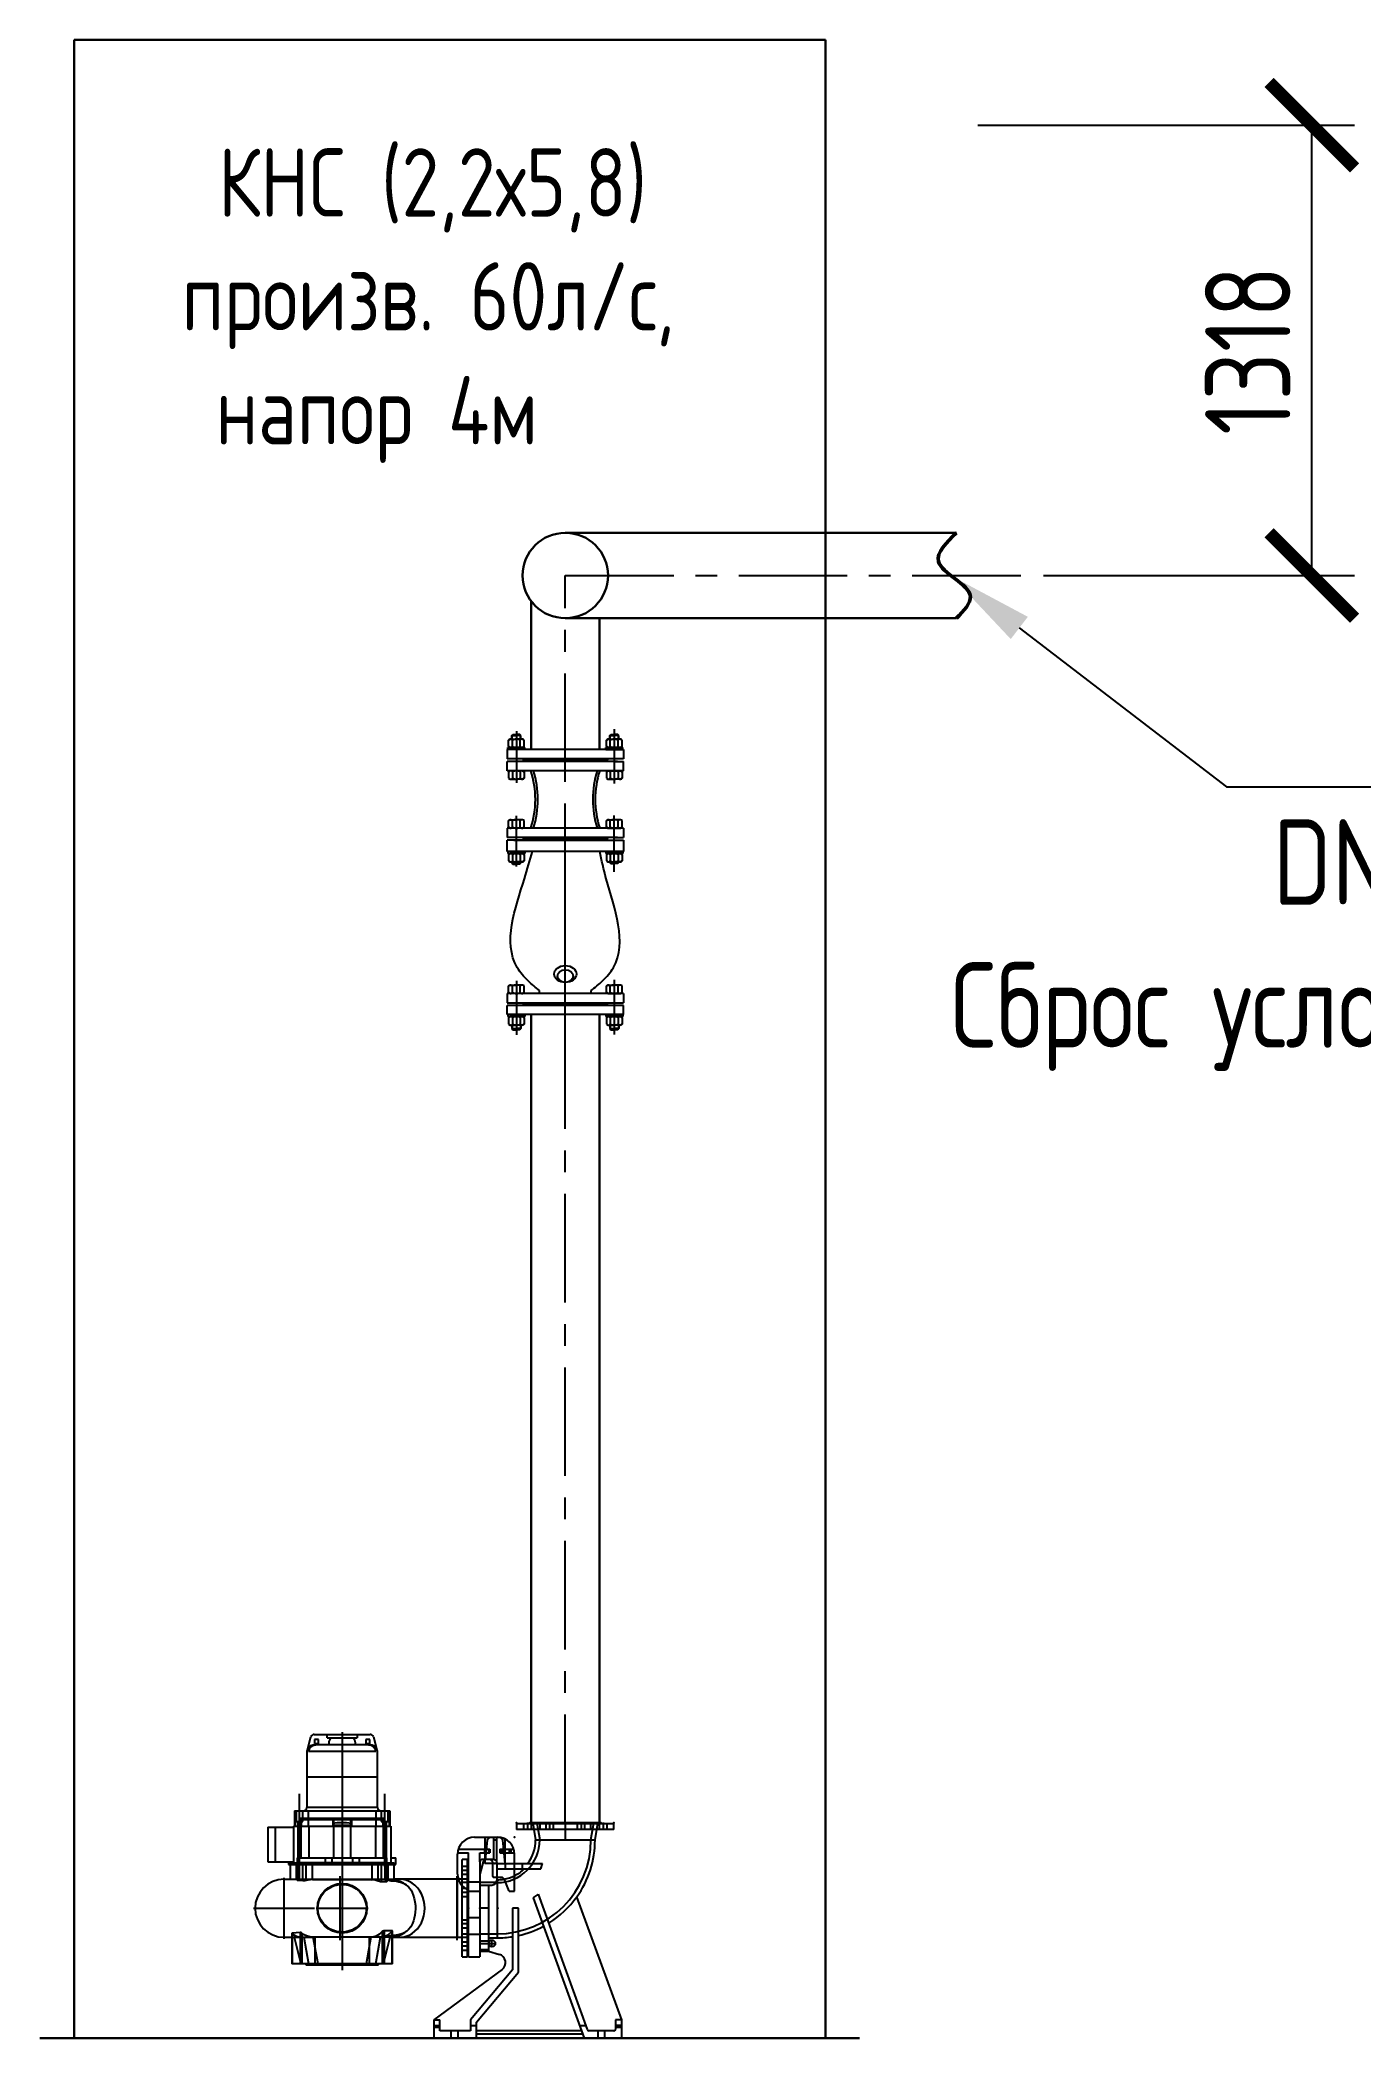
# Model space of a CAD drawing. Header units: millimetres. Extents: x 24859265 to 26550985, y 32092698 to 33532929.
# Drawn here: x 26351974 to 26355837, y 33137863 to 33143713 of the extents above; entities that cross this region are included whole.
import ezdxf
from ezdxf import colors
from ezdxf.entities.mleader import LeaderData, LeaderLine
from ezdxf.math import Vec2, Vec3

# ---------------------------------------------------------------- set-up
doc = ezdxf.new("R2010")
doc.units = ezdxf.units.MM
for name, pattern in [('CENTER', [50.8, 31.75, -6.35, 6.35, -6.35]), ('K5LT_BASIC', [0]), ('K5LT_THIN', [0]), ('осевая', [50.8, 31.75, -6.35, 6.35, -6.35])]:
    doc.linetypes.add(name, pattern=pattern)
for name, color, linetype in [('CL', 1, 'CENTER'), ('G', 3, 'Continuous'), ('R', 1, 'Continuous'), ('Выноски', 7, 'Continuous')]:
    doc.layers.add(name, color=color, linetype=linetype)
doc.layers.add('Труба профиль', color=7, linetype='Continuous', lineweight=50)
doc.styles.add('ARTEM GOST', font='GOST_0.TTF')
doc.styles.add('GOST 2.304', font='GOST_0.TTF')
doc.styles.get("Standard").update_dxf_attribs({"font": 'arial.ttf'})
doc.dimstyles.new('ISO-25', dxfattribs={"dimtxt": 2.5, "dimasz": 2.5, "dimexe": 1.25, "dimexo": 0.625, "dimtad": 1, "dimtxsty": 'Standard', "dimcen": 2.5, "dimadec": 0, "dimazin": 0, "dimtfac": 1, "dimtmove": 0, "dimatfit": 3, "dimfxl": 1, "dimarcsym": 0})

msp = doc.modelspace()

# ---------------------------------------------------------------- texts
at = {"lineweight": 20, "insert": (26351765.9183, 33143395.7524), "char_height": 200, "width": 2330.966134, "attachment_point": 1, "style": 'ARTEM GOST'}
msp.add_mtext('\\pi730.23;КНС (2,2х5,8)\\P\\pi622.94;произв. 60л/с, \\P\\pi722.63;напор 4м', dxfattribs=at)

# ---------------------------------------------------------------- blocks, each defined once
blk = doc.blocks.new('_ArchTick')
at = {"color": 0, "linetype": 'ByBlock', "const_width": 0.15}
blk.add_lwpolyline([(-0.5, -0.5), (0.5, 0.5)], dxfattribs=at)
blk = doc.blocks.new('*D211')
at = {"color": 0, "lineweight": -2, "transparency": 16777216}
for p, q in [((26354720.4, 33143463.5), (26355823.6, 33143463.5)), ((26355698.6, 33142145), (26355698.6, 33143463.5)), ((26354913.3, 33142145), (26355823.6, 33142145))]:
    blk.add_line(p, q, dxfattribs=at)
at = {"color": 0, "lineweight": -2, "transparency": 16777216, "xscale": 250, "yscale": 250, "zscale": 250}
for p, rotation in [((26355698.6, 33143463.5), 90), ((26355698.6, 33142145), 270)]:
    blk.add_blockref('_ArchTick', p, dxfattribs=dict(at, rotation=rotation))
at = {"color": 0, "transparency": 16777216, "insert": (26355511.1, 33142804.3), "char_height": 250, "attachment_point": 5, "rotation": 90, "style": 'GOST 2.304'}
blk.add_mtext('1318', dxfattribs=at)

# ---------------------------------------------------------------- dimensions: what is measured, and where the dimension line sits
dim = msp.add_linear_dim(base=(26355698.6179, 33143463.5146), p1=(26354850.8083, 33142145.0149), p2=(26354657.9364, 33143463.5146), angle=90, dimstyle='ISO-25', override={"dimscale": 100, "dimdec": 0, "dimlfac": 1, "dimtxsty": 'GOST 2.304', "dimblk1": 'ArchTick', "dimblk2": 'ArchTick', "dimsah": 1})
dim.commit()
dim.dimension.update_dxf_attribs({"geometry": '*D211', "text_midpoint": (26355511.1179, 33142804.2648)})

# ---------------------------------------------------------------- linework, layer by layer
at = {"lineweight": 30, "ltscale": 10}
for p, q in [((26352074.2352, 33143712.9668), (26352074.2352, 33137862.9668)), ((26354274.2352, 33143712.9668), (26352074.2352, 33143712.9668)), ((26354274.2352, 33137862.9668), (26354274.2352, 33143712.9668)), ((26351974.2352, 33137862.9668), (26354374.2352, 33137862.9668))]:
    msp.add_line(p, q, dxfattribs=at)
at = {"lineweight": 30}
for p, q in [((26353512.65, 33142270.0149), (26354657.9364, 33142270.0149)), ((26353412.65, 33141635.3028), (26353412.65, 33142070.0149)), ((26353512.65, 33142020.0149), (26354657.9364, 33142020.0149)), ((26353612.65, 33141635.3028), (26353612.65, 33142020.0149)), ((26353412.65, 33138492.9668), (26353412.65, 33140859.3028)), ((26353612.65, 33138492.9668), (26353612.65, 33140859.3028))]:
    msp.add_line(p, q, dxfattribs=at)
at = {"color": 1, "linetype": 'осевая', "lineweight": 25, "ltscale": 10}
for p, q in [((26353512.65, 33138492.9668), (26353512.65, 33142145.0149)), ((26353512.65, 33142145.0149), (26354850.8083, 33142145.0149))]:
    msp.add_line(p, q, dxfattribs=at)
at = {"color": 7}
for p, q in [((26353682.65, 33141635.3028), (26353342.65, 33141635.3028)), ((26353342.65, 33141635.3028), (26353342.65, 33141608.3028)), ((26353342.65, 33141635.3028), (26353342.65, 33141608.3028)), ((26353682.65, 33141608.3028), (26353342.65, 33141608.3028)), ((26353342.65, 33141573.3028), (26353342.65, 33141600.3028)), ((26353665.7479, 33141600.3028), (26353342.65, 33141600.3028)), ((26353635.1277, 33141604.3028), (26353390.1723, 33141604.3028)), ((26353656.2871, 33141600.3028), (26353682.65, 33141600.3028)), ((26353682.65, 33141635.3028), (26353682.65, 33141608.3028)), ((26353682.65, 33141635.3028), (26353682.65, 33141608.3028)), ((26353682.65, 33141573.3028), (26353682.65, 33141600.3028)), ((26353682.65, 33141573.3028), (26353342.65, 33141573.3028)), ((26353682.65, 33141405.3028), (26353342.65, 33141405.3028)), ((26353342.65, 33141405.3028), (26353342.65, 33141378.3028)), ((26353665.7479, 33141378.3028), (26353342.65, 33141378.3028)), ((26353635.1277, 33141374.3028), (26353390.1723, 33141374.3028)), ((26353635.1277, 33141374.3028), (26353390.1723, 33141374.3028)), ((26353656.2871, 33141378.3028), (26353682.65, 33141378.3028)), ((26353682.65, 33141405.3028), (26353682.65, 33141378.3028)), ((26353682.65, 33140921.3028), (26353342.65, 33140921.3028)), ((26353342.65, 33140921.3028), (26353342.65, 33140894.3028)), ((26353342.65, 33140921.3028), (26353342.65, 33140894.3028)), ((26353342.65, 33140894.3028), (26353682.65, 33140894.3028)), ((26353437.323, 33140921.3028), (26353437.323, 33140929.8475)), ((26353587.977, 33140921.3028), (26353587.977, 33140929.8475)), ((26353682.65, 33140921.3028), (26353682.65, 33140894.3028)), ((26353682.65, 33140921.3028), (26353682.65, 33140894.3028)), ((26353342.65, 33140859.3028), (26353342.65, 33140886.3028)), ((26353342.65, 33140859.3028), (26353342.65, 33140886.3028)), ((26353682.65, 33140886.3028), (26353342.65, 33140886.3028)), ((26353682.65, 33140859.3028), (26353342.65, 33140859.3028)), ((26353635.1277, 33140890.3028), (26353390.1723, 33140890.3028)), ((26353635.1277, 33140890.3028), (26353404.6236, 33140890.3028)), ((26353682.65, 33140859.3028), (26353682.65, 33140886.3028)), ((26353682.65, 33140859.3028), (26353682.65, 33140886.3028))]:
    msp.add_line(p, q, dxfattribs=at)
at = {"color": 7, "linetype": 'Continuous', "ltscale": 10}
for p, q in [((26353387.9833, 33141608.3028), (26353390.1723, 33141604.3028)), ((26353387.9833, 33141600.3028), (26353390.1723, 33141604.3028)), ((26353637.3166, 33141608.3028), (26353635.1277, 33141604.3028)), ((26353637.3166, 33141600.3028), (26353635.1277, 33141604.3028)), ((26353387.9833, 33141370.3028), (26353342.65, 33141370.3028)), ((26353342.65, 33141336.9695), (26353342.65, 33141370.3028)), ((26353361.8559, 33141370.3028), (26353682.65, 33141370.3028)), ((26353387.9833, 33141378.3028), (26353390.1723, 33141374.3028)), ((26353387.9833, 33141370.3028), (26353390.1723, 33141374.3028)), ((26353637.3166, 33141378.3028), (26353635.1277, 33141374.3028)), ((26353637.3166, 33141370.3028), (26353635.1277, 33141374.3028)), ((26353682.65, 33141370.3028), (26353682.65, 33141336.9695)), ((26353682.65, 33141336.9695), (26353342.65, 33141336.9695)), ((26353387.9833, 33140894.3028), (26353390.1723, 33140890.3028)), ((26353637.3166, 33140894.3028), (26353635.1277, 33140890.3028)), ((26353387.9833, 33140886.3028), (26353390.1723, 33140890.3028)), ((26353637.3166, 33140886.3028), (26353635.1277, 33140890.3028))]:
    msp.add_line(p, q, dxfattribs=at)
for p, q in [((26352756.4191, 33138703.1374), (26352767.517, 33138744.555)), ((26352777.1762, 33138751.9668), (26352941.1237, 33138751.9668)), ((26352778.15, 33138736.9668), (26352778.15, 33138724.9668)), ((26352790.15, 33138736.9668), (26352778.15, 33138736.9668)), ((26352790.15, 33138724.9668), (26352790.15, 33138736.9668)), ((26352815.15, 33138741.9668), (26352815.15, 33138751.9668)), ((26352815.15, 33138741.9668), (26352826.9212, 33138741.9668)), ((26352826.9212, 33138741.9668), (26352891.3787, 33138741.9668)), ((26352859.15, 33138758.1668), (26352859.15, 33138062.0418)), ((26352891.3787, 33138741.9668), (26352903.15, 33138741.9668)), ((26352903.15, 33138751.9668), (26352903.15, 33138741.9668)), ((26352940.15, 33138736.9668), (26352928.15, 33138736.9668)), ((26352928.15, 33138736.9668), (26352928.15, 33138724.9668)), ((26352940.15, 33138724.9668), (26352940.15, 33138736.9668)), ((26352950.783, 33138744.555), (26352961.8808, 33138703.1374)), ((26352755.85, 33138703.1374), (26352755.85, 33138627.9668)), ((26352755.85, 33138703.1374), (26352756.4191, 33138703.1374)), ((26352760.6112, 33138703.1374), (26352760.6112, 33138718.7824)), ((26352760.6112, 33138703.1374), (26352957.6888, 33138703.1374)), ((26352776.35, 33138720.9668), (26352782.3721, 33138720.9668)), ((26352778.15, 33138724.9668), (26352790.15, 33138724.9668)), ((26352935.9278, 33138720.9668), (26352782.3721, 33138720.9668)), ((26352820.15, 33138726.9668), (26352820.15, 33138720.9668)), ((26352898.15, 33138720.9668), (26352898.15, 33138726.9668)), ((26352928.15, 33138724.9668), (26352940.15, 33138724.9668)), ((26352935.9278, 33138720.9668), (26352941.95, 33138720.9668)), ((26352957.6888, 33138718.7824), (26352957.6888, 33138703.1374)), ((26352961.8808, 33138703.1374), (26352962.45, 33138703.1374)), ((26352962.45, 33138627.9668), (26352962.45, 33138703.1374)), ((26352755.65, 33138627.9668), (26352755.65, 33138538.3168)), ((26352755.65, 33138627.9668), (26352962.65, 33138627.9668)), ((26352962.65, 33138538.3168), (26352962.65, 33138627.9668)), ((26352734.4694, 33138365.3668), (26352734.4694, 33138577.4668)), ((26352983.8306, 33138365.3668), (26352983.8306, 33138577.4668)), ((26352719.15, 33138527.9668), (26352719.15, 33138482.9668)), ((26352719.15, 33138527.9668), (26352999.15, 33138527.9668)), ((26352721.65, 33138527.9668), (26352721.65, 33138482.9668)), ((26352724.4694, 33138527.9668), (26352724.4694, 33138496.9668)), ((26352724.4694, 33138496.9668), (26352744.4694, 33138496.9668)), ((26352728.9694, 33138496.9668), (26352728.9694, 33138482.9668)), ((26352734.15, 33138505.9668), (26352734.15, 33138482.9668)), ((26352984.15, 33138505.9668), (26352734.15, 33138505.9668)), ((26352734.15, 33138502.9668), (26352734.15, 33138482.9668)), ((26352734.15, 33138502.9668), (26352984.15, 33138502.9668)), ((26352739.9694, 33138482.9668), (26352739.9694, 33138496.9668)), ((26352744.4694, 33138496.9668), (26352744.4694, 33138527.9668)), ((26352962.65, 33138538.3168), (26352755.65, 33138538.3168)), ((26352760.8912, 33138482.9668), (26352760.8912, 33138527.9668)), ((26352831.65, 33138505.9668), (26352831.65, 33138485.9668)), ((26352834.15, 33138502.9668), (26352834.15, 33138390.9668)), ((26352884.15, 33138390.9668), (26352884.15, 33138502.9668)), ((26352886.65, 33138505.9668), (26352886.65, 33138485.9668)), ((26352957.4088, 33138527.9668), (26352957.4088, 33138482.9668)), ((26352973.8306, 33138527.9668), (26352973.8306, 33138496.9668)), ((26352973.8306, 33138496.9668), (26352993.8306, 33138496.9668)), ((26352978.3306, 33138496.9668), (26352978.3306, 33138482.9668)), ((26352984.15, 33138482.9668), (26352984.15, 33138505.9668)), ((26352984.15, 33138482.9668), (26352984.15, 33138502.9668)), ((26352989.3306, 33138482.9668), (26352989.3306, 33138496.9668)), ((26352993.8306, 33138496.9668), (26352993.8306, 33138527.9668)), ((26352996.65, 33138527.9668), (26352996.65, 33138482.9668)), ((26352999.15, 33138527.9668), (26352999.15, 33138482.9668)), ((26353512.65, 33138495.4668), (26353512.65, 33138440.4668)), ((26352641.15, 33138479.9668), (26352641.15, 33138378.9668)), ((26352641.15, 33138479.9668), (26352716.65, 33138479.9668)), ((26352662.95, 33138479.9668), (26352662.95, 33138378.9668)), ((26352716.65, 33138482.9668), (26352719.15, 33138482.9668)), ((26352716.65, 33138482.9668), (26352716.65, 33138370.9668)), ((26352719.15, 33138482.9668), (26352720.088, 33138482.9668)), ((26352720.088, 33138482.9668), (26352998.2119, 33138482.9668)), ((26352729.4694, 33138482.9668), (26352729.4694, 33138479.9668)), ((26352729.4694, 33138479.9668), (26352739.4694, 33138479.9668)), ((26352729.9086, 33138390.9668), (26352729.9086, 33138479.9668)), ((26352738.1299, 33138479.9668), (26352738.1299, 33138390.9668)), ((26352739.4694, 33138479.9668), (26352739.4694, 33138482.9668)), ((26352761.5036, 33138482.9668), (26352761.5036, 33138390.9668)), ((26352831.65, 33138485.9668), (26352886.65, 33138485.9668)), ((26352956.7964, 33138482.9668), (26352956.7964, 33138390.9668)), ((26352978.8306, 33138482.9668), (26352978.8306, 33138390.9668)), ((26352988.8306, 33138390.9668), (26352988.8306, 33138482.9668)), ((26352998.2119, 33138482.9668), (26352999.15, 33138482.9668)), ((26352999.15, 33138482.9668), (26353001.65, 33138482.9668)), ((26353001.65, 33138482.9668), (26353001.65, 33138370.9668)), ((26353247.15, 33138450.9668), (26353314.15, 33138450.9668)), ((26353276.65, 33138450.9668), (26353276.65, 33138385.9668)), ((26353283.8029, 33138441.9076), (26353277.8351, 33138385.1276)), ((26353320.5463, 33138449.9668), (26353292.7536, 33138449.9668)), ((26353302.15, 33138449.9668), (26353302.15, 33138385.8727)), ((26353311.15, 33138441.9076), (26353302.15, 33138441.9076)), ((26353311.15, 33138449.9668), (26353311.15, 33138379.7763)), ((26353336.6379, 33138373.9668), (26353329.497, 33138441.9076)), ((26353336.65, 33138373.9668), (26353336.65, 33138445.6183)), ((26353370.15, 33138489.9668), (26353370.15, 33138473.9668)), ((26353655.15, 33138489.9668), (26353370.15, 33138489.9668)), ((26353655.15, 33138473.9668), (26353370.15, 33138473.9668)), ((26353390.2844, 33138489.9668), (26353390.2844, 33138473.9668)), ((26353401.7844, 33138493.9168), (26353401.7844, 33138473.0168)), ((26353407.8571, 33138492.9668), (26353407.15, 33138492.2597)), ((26353407.15, 33138492.2597), (26353407.15, 33138489.9668)), ((26353618.15, 33138492.2597), (26353407.15, 33138492.2597)), ((26353617.4429, 33138492.9668), (26353407.8571, 33138492.9668)), ((26353413.2844, 33138473.9668), (26353413.2844, 33138489.9668)), ((26353417.65, 33138492.9668), (26353420.69, 33138473.9668)), ((26353420.69, 33138473.9668), (26353425.65, 33138442.9668)), ((26353425.65, 33138442.9668), (26353599.65, 33138442.9668)), ((26353429.65, 33138492.9668), (26353437.65, 33138442.9668)), ((26353437.65, 33138492.9668), (26353437.65, 33138473.9668)), ((26353455.228, 33138489.9668), (26353455.228, 33138473.9668)), ((26353466.728, 33138493.9168), (26353466.728, 33138473.0168)), ((26353478.228, 33138473.9668), (26353478.228, 33138489.9668)), ((26353547.072, 33138489.9668), (26353547.072, 33138473.9668)), ((26353558.572, 33138493.9168), (26353558.572, 33138473.0168)), ((26353570.072, 33138473.9668), (26353570.072, 33138489.9668)), ((26353587.65, 33138473.9668), (26353587.65, 33138492.9668)), ((26353587.65, 33138442.9668), (26353595.65, 33138492.9668)), ((26353599.65, 33138442.9668), (26353604.61, 33138473.9668)), ((26353604.61, 33138473.9668), (26353607.65, 33138492.9668)), ((26353612.0155, 33138489.9668), (26353612.0155, 33138473.9668)), ((26353618.15, 33138492.2597), (26353617.4429, 33138492.9668)), ((26353618.15, 33138489.9668), (26353618.15, 33138492.2597)), ((26353623.5155, 33138493.9168), (26353623.5155, 33138473.0168)), ((26353635.0155, 33138473.9668), (26353635.0155, 33138489.9668)), ((26353655.15, 33138473.9668), (26353655.15, 33138489.9668)), ((26352641.15, 33138378.9668), (26352716.65, 33138378.9668)), ((26352701.65, 33138378.9668), (26352701.65, 33138370.9668)), ((26352728.8171, 33138390.9668), (26352989.4828, 33138390.9668)), ((26352728.8171, 33138375.4668), (26352728.8171, 33138390.9668)), ((26352809.15, 33138390.9668), (26352809.15, 33138370.9668)), ((26352829.15, 33138390.9668), (26352829.15, 33138370.9668)), ((26352889.15, 33138390.9668), (26352889.15, 33138370.9668)), ((26352909.15, 33138390.9668), (26352909.15, 33138370.9668)), ((26352989.4828, 33138390.9668), (26352989.4828, 33138375.4668)), ((26353001.65, 33138390.9668), (26353016.65, 33138390.9668)), ((26353016.65, 33138370.9668), (26353016.65, 33138390.9668)), ((26353197.15, 33138342.9668), (26353197.15, 33138400.9668)), ((26353197.3529, 33138405.4668), (26353229.15, 33138405.4668)), ((26353199.2986, 33138415.4668), (26353291.35, 33138415.4668)), ((26353210.15, 33138309.3365), (26353210.15, 33138385.4668)), ((26353226.15, 33138385.4668), (26353210.15, 33138385.4668)), ((26353226.15, 33138297.5906), (26353226.15, 33138385.4668)), ((26353229.15, 33138296.3192), (26353229.15, 33138405.4668)), ((26353262.65, 33138378.9668), (26353262.65, 33138405.4668)), ((26353262.65, 33138405.4668), (26353291.35, 33138405.4668)), ((26353262.65, 33138378.9668), (26353262.65, 33138100.4668)), ((26353272.1858, 33138378.555), (26353262.65, 33138342.9668)), ((26353290.15, 33138385.9668), (26353269.65, 33138385.9668)), ((26353275.9845, 33138415.4668), (26353275.9845, 33138405.4668)), ((26353276.35, 33138415.4668), (26353276.35, 33138405.4668)), ((26353276.65, 33138385.9668), (26353276.65, 33138384.5115)), ((26353276.65, 33138384.5115), (26353276.65, 33138373.9668)), ((26353288.3951, 33138415.4668), (26353288.3951, 33138405.4668)), ((26353300.65, 33138385.9668), (26353290.15, 33138385.9668)), ((26353291.35, 33138415.4668), (26353291.35, 33138405.4668)), ((26353321.35, 33138415.4668), (26353321.35, 33138405.4668)), ((26353321.35, 33138415.4668), (26353362.0013, 33138415.4668)), ((26353321.35, 33138405.4668), (26353363.9471, 33138405.4668)), ((26353326.35, 33138415.4668), (26353326.35, 33138405.4668)), ((26353333.15, 33138415.4668), (26353333.15, 33138405.4668)), ((26353348.15, 33138415.4668), (26353348.15, 33138405.4668)), ((26353353.15, 33138415.4668), (26353353.15, 33138405.4668)), ((26353364.15, 33138292.9668), (26353364.15, 33138400.9668)), ((26352689.15, 33138153.7168), (26352689.15, 33138332.2168)), ((26352689.15, 33138327.9668), (26352727.77, 33138327.9513)), ((26352701.65, 33138370.9668), (26352728.0622, 33138370.9668)), ((26352706.65, 33138375.4668), (26352706.65, 33138370.9668)), ((26352706.65, 33138375.4668), (26352728.0622, 33138375.4668)), ((26352706.65, 33138370.9668), (26352706.65, 33138327.9668)), ((26352723.1585, 33138327.9668), (26353011.65, 33138327.9668)), ((26352724.15, 33138375.4668), (26352724.15, 33138327.9668)), ((26352727.77, 33138327.9513), (26352733.5655, 33138327.9002)), ((26352728.0622, 33138375.4668), (26352728.0622, 33138324.8615)), ((26352766.3614, 33138375.4668), (26352728.0622, 33138375.4668)), ((26352728.0622, 33138370.9668), (26352766.3614, 33138370.9668)), ((26352728.4029, 33138325.4153), (26352728.4029, 33138375.4668)), ((26352728.8171, 33138370.9668), (26352728.8171, 33138375.4668)), ((26352730.6106, 33138323.8748), (26352730.6106, 33138375.4668)), ((26352744.1113, 33138323.1121), (26352730.6106, 33138323.8748)), ((26352733.5655, 33138375.4668), (26352733.5655, 33138327.9002)), ((26352744.1113, 33138323.1121), (26352744.1113, 33138375.4668)), ((26352753.3684, 33138324.2247), (26352753.3684, 33138375.4668)), ((26352772.6353, 33138327.2972), (26352753.3684, 33138324.2247)), ((26352951.9385, 33138375.4668), (26352766.3614, 33138375.4668)), ((26352766.3614, 33138370.9668), (26352951.9385, 33138370.9668)), ((26352772.6353, 33138370.9668), (26352772.6353, 33138375.4668)), ((26352772.6353, 33138327.2972), (26352772.6353, 33138370.9668)), ((26352772.6353, 33138327.2972), (26352945.6646, 33138326.5416)), ((26352853.15, 33138149.4668), (26352853.15, 33138336.4668)), ((26352853.15, 33138312.381), (26352853.15, 33138327.9668)), ((26352859.15, 33138326.5416), (26352859.15, 33138158.0531)), ((26352945.6646, 33138375.4668), (26352945.6646, 33138370.9668)), ((26352945.6646, 33138370.9668), (26352945.6646, 33138326.5416)), ((26352990.2378, 33138375.4668), (26352951.9385, 33138375.4668)), ((26352951.9385, 33138370.9668), (26352990.2378, 33138370.9668)), ((26352964.9315, 33138322.0415), (26352964.9315, 33138375.4668)), ((26352974.1886, 33138320.1986), (26352974.1886, 33138375.4668)), ((26352987.6893, 33138320.1986), (26352974.1886, 33138320.1986)), ((26352984.7345, 33138326.5416), (26352984.7345, 33138375.4668)), ((26352984.7345, 33138326.5416), (26352990.2378, 33138326.5416)), ((26352987.6893, 33138320.1986), (26352987.6893, 33138375.4668)), ((26352989.4828, 33138375.4668), (26352989.4828, 33138370.9668)), ((26352989.897, 33138322.0415), (26352989.897, 33138375.4668)), ((26352989.897, 33138322.0415), (26352990.2378, 33138321.2638)), ((26352990.2378, 33138321.2638), (26352990.2089, 33138321.0675)), ((26352990.2378, 33138375.4668), (26353011.65, 33138375.4668)), ((26352990.2378, 33138321.2859), (26352990.2378, 33138375.4668)), ((26352990.2378, 33138370.9668), (26353016.65, 33138370.9668)), ((26352990.2378, 33138326.5416), (26353011.65, 33138326.5416)), ((26352991.5329, 33138326.5416), (26352991.5329, 33138327.9668)), ((26352994.15, 33138327.9668), (26352994.15, 33138375.4668)), ((26353011.65, 33138370.9668), (26353011.65, 33138375.4668)), ((26353011.65, 33138326.5416), (26353011.65, 33138370.9668)), ((26353199.453, 33138327.9668), (26353011.65, 33138327.9668)), ((26353196.0917, 33138149.4668), (26353196.0917, 33138336.4668)), ((26353196.0917, 33138327.9668), (26353196.0917, 33138157.9668)), ((26353229.15, 33138327.9668), (26353199.453, 33138327.9668)), ((26353230.1, 33138353.8324), (26353209.2, 33138353.8324)), ((26353226.15, 33138365.3324), (26353210.15, 33138365.3324)), ((26353210.15, 33138342.3324), (26353226.15, 33138342.3324)), ((26353228.4429, 33138348.4668), (26353226.15, 33138348.4668)), ((26353229.15, 33138347.7597), (26353228.4429, 33138348.4668)), ((26353228.4429, 33138296.5983), (26353228.4429, 33138348.4668)), ((26353312.65, 33138373.9668), (26353276.65, 33138373.9668)), ((26353300.15, 33138335.4668), (26353300.15, 33138375.9668)), ((26353325.3796, 33138332.9668), (26353302.65, 33138332.9668)), ((26353312.65, 33138373.9668), (26353364.15, 33138373.9668)), ((26353312.65, 33138332.9668), (26353312.65, 33138373.9668)), ((26353312.65, 33138357.9668), (26353364.15, 33138357.9668)), ((26353312.65, 33138325.9668), (26353312.65, 33138332.9668)), ((26353312.65, 33138325.9668), (26353312.65, 33138156.1106)), ((26353348.15, 33138292.9668), (26353334.6644, 33138326.6807)), ((26353337.2718, 33138357.9668), (26353337.2718, 33138373.9668)), ((26353364.15, 33138373.9668), (26353445.9149, 33138373.9668)), ((26353364.15, 33138357.9668), (26353441.2491, 33138357.9668)), ((26353387.2718, 33138357.9668), (26353387.2718, 33138373.9668)), ((26353441.2491, 33138357.9668), (26353445.9149, 33138373.9668)), ((26353230.1, 33138288.8888), (26353209.2, 33138288.8888)), ((26353229.15, 33138317.9668), (26353210.15, 33138317.9668)), ((26353210.15, 33138100.4668), (26353210.15, 33138309.3365)), ((26353226.15, 33138300.3888), (26353210.15, 33138300.3888)), ((26353210.15, 33138277.3888), (26353226.15, 33138277.3888)), ((26353226.15, 33138100.4668), (26353226.15, 33138297.5906)), ((26353228.4429, 33138137.4668), (26353228.4429, 33138296.5983)), ((26353262.65, 33138318.9668), (26353229.15, 33138318.9668)), ((26353229.15, 33138100.4668), (26353229.15, 33138296.3192)), ((26353229.15, 33138292.9668), (26353262.65, 33138292.9668)), ((26353312.65, 33138317.9668), (26353262.65, 33138317.9668)), ((26353262.65, 33138310.9668), (26353297.65, 33138310.9668)), ((26353287.65, 33138310.9668), (26353287.65, 33138116.9668)), ((26353348.15, 33138292.9668), (26353364.15, 33138292.9668)), ((26353418.3455, 33138273.1774), (26353567.65, 33137862.9668)), ((26353577.8686, 33137887.5199), (26353433.6601, 33138283.7294)), ((26353546.4312, 33138276.4875), (26353546.3715, 33138276.6516)), ((26353677.65, 33137915.9668), (26353546.3715, 33138276.6516)), ((26352599.9, 33138242.9668), (26352778.4, 33138242.9668)), ((26352783.025, 33138242.9668), (26352935.275, 33138242.9668)), ((26353226.15, 33138208.5448), (26353210.15, 33138208.5448)), ((26353229.15, 33138215.5781), (26353262.65, 33138215.5781)), ((26353287.65, 33138242.9668), (26353262.65, 33138242.9668)), ((26353375.65, 33138242.9668), (26353357.65, 33138242.9668)), ((26353357.65, 33138242.9668), (26353357.65, 33138062.5525)), ((26353375.65, 33138056.0011), (26353375.65, 33138242.9668)), ((26352689.15, 33138157.9668), (26352712.0922, 33138157.9668)), ((26352712.0922, 33138169.3562), (26352712.0922, 33138079.9668)), ((26352712.0922, 33138157.9668), (26352773.555, 33138157.9668)), ((26352736.1436, 33138172.3346), (26352713.0321, 33138170.0898)), ((26352713.0321, 33138170.0898), (26352713.0321, 33138079.9668)), ((26352713.2638, 33138167.7946), (26352713.2638, 33138079.9668)), ((26352718.3429, 33138157.9668), (26352737.7904, 33138079.9668)), ((26352736.1436, 33138172.3346), (26352736.1436, 33138079.9668)), ((26352741.548, 33138170.2901), (26352741.548, 33138079.9668)), ((26352746.4517, 33138157.9668), (26352760.367, 33138079.9668)), ((26352943.5794, 33138158.0531), (26352773.555, 33138157.9668)), ((26352788.6513, 33138079.9668), (26352774.7359, 33138157.9668)), ((26352779.15, 33138157.9668), (26352779.15, 33138076.9668)), ((26353006.2078, 33138157.9668), (26352787.0967, 33138157.9668)), ((26352853.15, 33138157.9668), (26352853.15, 33138173.5526)), ((26352943.5794, 33138158.0531), (26352929.6487, 33138079.9668)), ((26352939.15, 33138076.9668), (26352939.15, 33138157.9668)), ((26352957.9329, 33138079.9668), (26352971.8637, 33138158.0531)), ((26352999.9786, 33138158.0531), (26352971.8637, 33138158.0531)), ((26352976.7519, 33138174.5096), (26352976.7519, 33138079.9668)), ((26352980.5095, 33138079.9668), (26352999.9786, 33138158.0531)), ((26352982.1564, 33138177.3239), (26352982.1564, 33138079.9668)), ((26353005.2678, 33138177.3239), (26352982.1564, 33138177.3239)), ((26353005.0362, 33138174.5096), (26353005.0362, 33138079.9668)), ((26353005.2678, 33138177.3239), (26353005.2678, 33138079.9668)), ((26353006.2078, 33138079.9668), (26353006.2078, 33138176.5708)), ((26353006.2078, 33138157.9668), (26353210.15, 33138157.9668)), ((26353046.7711, 33138174.6843), (26353045.4046, 33138173.7065)), ((26353230.1, 33138197.0448), (26353209.2, 33138197.0448)), ((26353210.15, 33138185.5448), (26353226.15, 33138185.5448)), ((26353210.15, 33138167.9668), (26353229.15, 33138167.9668)), ((26353210.15, 33138157.9668), (26353229.15, 33138157.9668)), ((26353229.15, 33138166.9668), (26353262.65, 33138166.9668)), ((26353262.65, 33138167.9668), (26353312.65, 33138167.9668)), ((26353287.65, 33138146.9929), (26353262.65, 33138146.9929)), ((26353287.65, 33138156.1106), (26353312.65, 33138156.1106)), ((26353297.65, 33138129.4668), (26353297.65, 33138150.4668)), ((26353230.1, 33138132.1013), (26353209.2, 33138132.1013)), ((26353226.15, 33138143.6013), (26353210.15, 33138143.6013)), ((26353210.15, 33138120.6013), (26353226.15, 33138120.6013)), ((26353210.15, 33138100.4668), (26353226.15, 33138100.4668)), ((26353226.15, 33138137.4668), (26353228.4429, 33138137.4668)), ((26353228.4429, 33138137.4668), (26353229.15, 33138138.1739)), ((26353229.15, 33138100.4668), (26353262.65, 33138100.4668)), ((26353287.65, 33138138.3963), (26353262.65, 33138138.3963)), ((26353287.65, 33138120.9679), (26353262.65, 33138120.9679)), ((26353262.65, 33138116.9668), (26353287.65, 33138116.9668)), ((26353287.15, 33138139.9668), (26353308.15, 33138139.9668)), ((26353287.65, 33138116.9668), (26353319.4178, 33138108.0333)), ((26353006.2078, 33138079.9668), (26352712.0922, 33138079.9668)), ((26352753.15, 33138079.9668), (26352753.15, 33138076.9668)), ((26352753.15, 33138076.9668), (26352965.15, 33138076.9668)), ((26352965.15, 33138076.9668), (26352965.15, 33138079.9668)), ((26353327.521, 33138063.8707), (26353127.65, 33137915.9668)), ((26353357.65, 33138062.5525), (26353234.65, 33137915.9668)), ((26353252.65, 33137909.4154), (26353375.65, 33138056.0011)), ((26353127.65, 33137915.9668), (26353145.65, 33137915.9668)), ((26353127.65, 33137915.9668), (26353127.65, 33137862.9668)), ((26353145.65, 33137883.9668), (26353145.65, 33137915.9668)), ((26353234.65, 33137915.9668), (26353234.65, 33137883.9668)), ((26353677.65, 33137915.9668), (26353659.65, 33137915.9668)), ((26353659.65, 33137915.9668), (26353659.65, 33137889.3668)), ((26353677.65, 33137866.5668), (26353677.65, 33137915.9668)), ((26353127.65, 33137899.5092), (26353145.65, 33137899.5092)), ((26353127.65, 33137894.5469), (26353145.65, 33137894.5469)), ((26353127.65, 33137862.9668), (26353252.65, 33137862.9668)), ((26353234.65, 33137883.9668), (26353145.65, 33137883.9668)), ((26353177.65, 33137883.9668), (26353177.65, 33137862.9668)), ((26353197.65, 33137883.9668), (26353197.65, 33137862.9668)), ((26353252.65, 33137898.9668), (26353234.65, 33137898.9668)), ((26353252.65, 33137862.9668), (26353252.65, 33137909.4154)), ((26353252.65, 33137884.9668), (26353559.6426, 33137884.9668)), ((26353252.65, 33137874.9668), (26353563.2823, 33137874.9668)), ((26353573.7022, 33137898.9668), (26353554.547, 33137898.9668)), ((26353567.65, 33137862.9668), (26353674.05, 33137862.9668)), ((26353654.25, 33137883.9668), (26353582.9429, 33137883.9668)), ((26353607.65, 33137883.9668), (26353607.65, 33137862.9668)), ((26353627.65, 33137883.9668), (26353627.65, 33137862.9668)), ((26353677.65, 33137899.5092), (26353659.65, 33137899.5092)), ((26353659.65, 33137894.5469), (26353677.65, 33137894.5469))]:
    msp.add_line(p, q)
for points in [[(26352776.5677, 33138720.9668), (26352772.8163, 33138720.6258), (26352766.2538, 33138718.2282), (26352760.8676, 33138713.7978), (26352758.2567, 33138709.9952)], [(26352782.3721, 33138720.9668), (26352780.4099, 33138720.8864), (26352772.5183, 33138718.8045), (26352766.1811, 33138714.3174), (26352762.0993, 33138708.291), (26352760.6112, 33138703.1374)], [(26352957.6888, 33138703.1374), (26352956.7213, 33138706.9906), (26352955.287, 33138710.1072), (26352950.7984, 33138715.5608), (26352944.783, 33138719.2424), (26352937.6357, 33138720.906), (26352935.9278, 33138720.9668)], [(26352960.0433, 33138709.9952), (26352958.5814, 33138712.3432), (26352953.6251, 33138717.2286), (26352947.332, 33138720.1989), (26352941.7323, 33138720.9668)], [(26352886.65, 33138491.2031), (26352871.9156, 33138492.9786), (26352856.5773, 33138493.4721), (26352844.0933, 33138492.7805), (26352831.65, 33138491.2031)], [(26352730.6106, 33138323.8748), (26352728.8516, 33138324.1643), (26352728.0892, 33138324.7067), (26352728.0622, 33138324.8522)], [(26352728.4029, 33138325.4153), (26352730.9583, 33138327.1103), (26352733.5655, 33138327.9002)], [(26352753.3684, 33138324.2247), (26352750.06, 33138323.5579), (26352746.7868, 33138323.1573), (26352744.1113, 33138323.1121)], [(26352964.9315, 33138322.0415), (26352955.4251, 33138324.7039), (26352945.6646, 33138326.5416)], [(26352974.1886, 33138320.1986), (26352971.5308, 33138320.4133), (26352968.5262, 33138321.0067), (26352965.3681, 33138321.8995), (26352964.9315, 33138322.0415)], [(26352984.7345, 33138326.5416), (26352987.3314, 33138324.7198), (26352989.897, 33138322.0415)], [(26352990.2089, 33138321.0675), (26352989.3592, 33138320.4008), (26352987.6893, 33138320.1986)], [(26352991.5329, 33138326.5416), (26353002.5627, 33138323.1287), (26353002.894, 33138322.9924)], [(26353002.894, 33138322.9924), (26353018.0505, 33138322.0065), (26353025.4125, 33138320.6908), (26353032.5858, 33138318.6521), (26353040.9907, 33138314.9471)], [(26352853.15, 33138173.5526), (26352842.1952, 33138175.2823), (26352831.8783, 33138178.5477), (26352822.468, 33138183.1643), (26352813.8982, 33138189.0762), (26352804.8369, 33138197.8488), (26352797.3972, 33138208.2814), (26352792.193, 33138219.4469), (26352788.9987, 33138231.5493), (26352788.0588, 33138242.3282), (26352788.7996, 33138253.1274), (26352791.0057, 33138262.9341), (26352794.5525, 33138272.2143), (26352799.5424, 33138281.1001), (26352805.6709, 33138289.045), (26352813.6944, 33138296.69), (26352822.7734, 33138302.9482), (26352834.227, 33138308.2779), (26352846.7452, 33138311.5808), (26352853.15, 33138312.381)], [(26352853.15, 33138312.381), (26352862.5152, 33138312.5302), (26352871.7945, 33138311.5105), (26352880.6244, 33138309.3835), (26352888.9574, 33138306.2436), (26352899.8829, 33138300.1154), (26352909.519, 33138292.1852), (26352917.6876, 33138282.5017), (26352924.0632, 33138271.3), (26352927.9921, 33138260.0514), (26352929.9593, 33138248.1576), (26352929.9402, 33138237.6247), (26352928.3394, 33138227.2514), (26352925.3429, 33138217.6768), (26352921.0646, 33138208.7485), (26352915.2317, 33138200.1227), (26352908.2785, 33138192.5556), (26352899.2329, 33138185.3783), (26352889.0923, 33138179.7509), (26352880.0271, 33138176.3702), (26352870.3878, 33138174.1902), (26352861.7958, 33138173.3714), (26352853.15, 33138173.5526)], [(26353040.9907, 33138314.9471), (26353041.2468, 33138314.8059), (26353046.791, 33138311.2346)], [(26353046.791, 33138311.2346), (26353049.5751, 33138309.0089), (26353053.5075, 33138305.2457), (26353057.2648, 33138300.8008), (26353060.9147, 33138295.4251), (26353064.274, 33138289.1904), (26353067.5662, 33138281.2282), (26353070.3433, 33138271.9443), (26353072.34, 33138261.8667), (26353073.5179, 33138250.6417), (26353073.7303, 33138240.9613), (26353073.1913, 33138231.0233), (26353072.0735, 33138222.3933), (26353070.3652, 33138214.0782), (26353068.0227, 33138206.0213), (26353065.1609, 33138198.6684), (26353059.953, 33138188.9703), (26353053.9148, 33138181.1257), (26353048.6578, 33138176.1548), (26353046.7711, 33138174.6843)], [(26353418.3455, 33138273.1774), (26353432.7415, 33138283.0355), (26353433.6601, 33138283.7294)], [(26352713.0321, 33138170.0898), (26352712.3917, 33138169.8923), (26352712.1087, 33138169.5146), (26352712.0922, 33138169.3681)], [(26352712.0922, 33138169.3681), (26352712.1875, 33138168.9736), (26352712.7035, 33138168.2738), (26352713.2638, 33138167.7946)], [(26352712.1941, 33138157.9992), (26352712.7109, 33138158.0057), (26352713.0321, 33138158.0047)], [(26352713.2638, 33138167.7946), (26352722.4505, 33138162.2643), (26352732.445, 33138158.8988), (26352741.3228, 33138157.9668)], [(26352741.548, 33138170.2901), (26352740.0474, 33138171.2946), (26352738.7233, 33138171.8911), (26352737.3174, 33138172.2713), (26352736.3248, 33138172.3454), (26352736.1436, 33138172.3346)], [(26352773.555, 33138157.9668), (26352764.1308, 33138158.9543), (26352754.7067, 33138162.0066), (26352748.0011, 33138165.5759), (26352741.548, 33138170.2901)], [(26352976.7519, 33138174.5096), (26352968.1526, 33138167.0834), (26352958.519, 33138161.6561), (26352951.1869, 33138159.2103), (26352943.5794, 33138158.0531)], [(26352971.8637, 33138158.0531), (26352978.4764, 33138158.9811), (26352985.0564, 33138160.9493), (26352995.3173, 33138166.3098), (26353005.0362, 33138174.5096)], [(26352982.1564, 33138177.3239), (26352981.2011, 33138177.1964), (26352980.1688, 33138176.8488), (26352979.0755, 33138176.302), (26352977.8755, 33138175.5016), (26352976.7519, 33138174.5096)], [(26353002.894, 33138162.9413), (26352994.4958, 33138160.1015), (26352985.7385, 33138158.4228), (26352981.4504, 33138158.0531)], [(26353040.4391, 33138170.6889), (26353037.3201, 33138169.1596), (26353031.3144, 33138166.8557), (26353017.4701, 33138163.8503), (26353002.894, 33138162.9413)], [(26353005.0362, 33138174.5096), (26353005.9365, 33138175.6918), (26353006.2074, 33138176.5491), (26353006.2078, 33138176.5743)], [(26353006.2078, 33138176.5743), (26353006.0391, 33138177.0601), (26353005.5854, 33138177.2948), (26353005.2678, 33138177.3239)]]:
    msp.add_lwpolyline(points)
at = {"lineweight": 30}
msp.add_circle((26353512.65, 33142145.0149), 125, dxfattribs=at)
for centre, radius in [((26352859.15, 33138242.9668), 72.5), ((26353297.65, 33138139.9668), 10)]:
    msp.add_circle(centre, radius)
at = {"color": 7}
for centre, start, end in [((26353146.6642, 33141489.3028), 342.4329766, 17.5670234), ((26353153.9008, 33141489.3028), 342.4329766, 17.5670234), ((26353871.3991, 33141489.3028), 162.4329766, 197.5670234), ((26353878.6357, 33141489.3028), 162.4329766, 197.5670234)]:
    msp.add_arc(centre, 278.3104, start, end, dxfattribs=at)
for centre, radius, start, end in [((26352777.1762, 33138741.9668), 10, 90, 165.0000001), ((26352840.15, 33138726.9668), 20, 131.40962212, 180), ((26352878.15, 33138726.9668), 20, 0, 48.59037788), ((26352941.1237, 33138741.9668), 10, 14.9999999, 90), ((26352776.35, 33138700.2668), 20.7, 149.99999998, 172.02890925), ((26352776.35, 33138700.2668), 20.7, 138.46931822, 149.99999998), ((26352941.95, 33138700.2668), 20.7, 87.44254595, 90), ((26352941.95, 33138700.2668), 20.7, 30.00000002, 40.60523174), ((26352941.95, 33138700.2668), 20.7, 7.97109075, 30.00000002), ((26352745.3, 33138538.3168), 10.35, 270, 0), ((26352973, 33138538.3168), 10.35, 180, 270), ((26353247.15, 33138400.9668), 50, 90, 180), ((26353292.7536, 33138440.9668), 9, 90, 173.99999993), ((26353312.65, 33138442.9668), 275, 270, 0), ((26353312.65, 33138442.9668), 125, 270, 0), ((26353314.15, 33138400.9668), 50, 0, 90), ((26353320.5463, 33138440.9668), 9, 6.00000007, 90), ((26353312.65, 33138442.9668), 113, 322.40846115, 0), ((26353312.65, 33138442.9668), 287, 324.56425143, 0), ((26353269.65, 33138378.9668), 7, 90, 180), ((26353281.8451, 33138375.9668), 10, 90, 165.0000001), ((26353290.15, 33138375.9668), 10, 0, 90), ((26353300.65, 33138373.9668), 12, 0, 90), ((26352689.15, 33138242.9668), 85, 90, 270), ((26352996.15, 33138242.9668), 85, 53.36327153, 79.49315792), ((26353247.15, 33138342.9668), 50, 180, 248.89980401), ((26353297.65, 33138325.9668), 15, 270, 0), ((26353302.65, 33138335.4668), 2.5, 180, 270), ((26353312.65, 33138442.9668), 116.6693, 270, 280.48125141), ((26353325.3796, 33138322.9668), 10, 21.80140957, 90), ((26353312.65, 33138442.9668), 116.6693, 280.48125141, 296.19442082), ((26353312.65, 33138442.9668), 116.6693, 296.19442082, 313.23462776), ((26353312.65, 33138442.9668), 286.8562, 301.92020605, 324.56450504), ((26352996.15, 33138242.9668), 85, 272.58162991, 276.7955476), ((26352996.15, 33138242.9668), 85, 276.7955476, 306.58322581), ((26353312.65, 33138442.9668), 286.8562, 270, 279.02544177), ((26353312.65, 33138442.9668), 286.8562, 282.68684584, 298.2677988), ((26353312.65, 33138083.9668), 25, 306.501322, 74.29337329), ((26353582.9429, 33137889.3668), 5.4, 199.99999998, 270), ((26353654.25, 33137889.3668), 5.4, 270, 0.00000085), ((26353674.05, 33137866.5668), 3.6, 270, 0)]:
    msp.add_arc(centre, radius, start, end)
at = {"color": 7, "linetype": 'Continuous', "ltscale": 10}
for centre, major_axis, ratio in [((26353512.65, 33140978.1817), (32.8293, 0), 0.753433911), ((26353512.65, 33140972.0309), (23.1672, 0), 0.802164591)]:
    msp.add_ellipse(centre, major_axis=major_axis, ratio=ratio, dxfattribs=at)
for start_param, end_param in [(3.341720888, 3.485403711), (3.141592654, 3.341720888), (0, 3.141592654), (5.939374249, 6.083057073), (6.083057073, 6.283185307)]:
    msp.add_ellipse((26353027.6442, 33138242.9668), major_axis=(0, -85), ratio=0.863832962, start_param=start_param, end_param=end_param)
for points in [[(26353437.323, 33140929.8475), (26353403.6113, 33140958.4211), (26353371.9592, 33140997.0985), (26353393.0603, 33141257.2834), (26353416.5266, 33141336.9695)], [(26353587.977, 33140929.8475), (26353621.6887, 33140958.4211), (26353653.3408, 33140997.0985), (26353632.2397, 33141257.2834), (26353613.3824, 33141336.9695)]]:
    msp.add_spline(points, degree=3, dxfattribs=at)
for p in [(26352859.15, 33138751.9668), (26352859.15, 33138482.9668), (26352859.15, 33138482.9668), (26353364.15, 33138450.9668), (26353370.15, 33138492.9668), (26353512.65, 33138492.9668), (26353512.65, 33138492.9668), (26353655.15, 33138492.9668), (26352859.15, 33138375.4668), (26352859.15, 33138370.9668), (26353306.65, 33138373.9668), (26353229.15, 33138242.9668), (26353229.15, 33138242.9668), (26353229.15, 33138242.9668, -142.5), (26353229.15, 33138242.9668, 142.5), (26353229.15, 33138242.9668), (26353262.65, 33138242.9668), (26353262.65, 33138242.9668), (26353314.65, 33138242.9668), (26353297.65, 33138139.9668), (26352859.15, 33138079.9668), (26352859.15, 33138076.9668), (26353187.65, 33137862.9668, -142.5), (26353187.65, 33137862.9668, 142.5), (26353187.65, 33137862.9668, -107.5), (26353187.65, 33137862.9668, 107.5), (26353617.65, 33137862.9668, -142.5), (26353617.65, 33137862.9668, 142.5), (26353617.65, 33137862.9668, -107.5), (26353617.65, 33137862.9668, 107.5), (26353677.65, 33137862.9668)]:
    msp.add_point(p)
at = {"layer": 'CL', "color": 251, "ltscale": 25}
for p, q in [((26353369.3166, 33141689.4125), (26353369.3166, 33141537.6288)), ((26353369.3166, 33141292.6064), (26353369.3166, 33141440.9767))]:
    msp.add_line(p, q, dxfattribs=at)
at = {"layer": 'CL', "color": 7, "ltscale": 20}
msp.add_line((26353512.65, 33140802.7382), (26353512.65, 33141691.6698), dxfattribs=at)
at = {"layer": 'CL', "color": 251, "ltscale": 20}
for p, q in [((26353655.9833, 33141694.9481), (26353655.9833, 33141536.055)), ((26353655.9833, 33141277.8453), (26353655.9833, 33141442.5505)), ((26353369.3166, 33140958.3481), (26353369.3166, 33140799.7972)), ((26353655.9833, 33140961.3666), (26353655.9833, 33140800.6697)), ((26353369.3166, 33140950.3028), (26353369.3166, 33140878.1))]:
    msp.add_line(p, q, dxfattribs=at)
at = {"layer": 'G', "color": 7, "linetype": 'K5LT_BASIC'}
for p, q in [((26353346.2226, 33141663.0542), (26353350.9833, 33141665.8028)), ((26353346.2226, 33141643.8847), (26353346.2226, 33141663.0542)), ((26353350.9833, 33141665.8028), (26353369.3166, 33141665.8028)), ((26353355.9833, 33141676.3085), (26353359.3166, 33141679.6419)), ((26353355.9833, 33141665.8028), (26353355.9833, 33141676.3085)), ((26353355.9833, 33141676.3085), (26353369.3166, 33141676.3085)), ((26353357.7696, 33141643.8847), (26353357.7696, 33141663.0542)), ((26353359.3166, 33141679.6419), (26353369.3166, 33141679.6419)), ((26353379.3166, 33141679.6419), (26353369.3166, 33141679.6419)), ((26353382.65, 33141676.3085), (26353369.3166, 33141676.3085)), ((26353387.65, 33141665.8028), (26353369.3166, 33141665.8028)), ((26353382.65, 33141676.3085), (26353379.3166, 33141679.6419)), ((26353380.8636, 33141643.8847), (26353380.8636, 33141663.0542)), ((26353382.65, 33141665.8028), (26353382.65, 33141676.3085)), ((26353392.4107, 33141663.0542), (26353387.65, 33141665.8028)), ((26353392.4107, 33141643.8847), (26353392.4107, 33141663.0542)), ((26353632.8893, 33141663.0542), (26353637.65, 33141665.8028)), ((26353632.8893, 33141643.8847), (26353632.8893, 33141663.0542)), ((26353637.65, 33141665.8028), (26353655.9833, 33141665.8028)), ((26353642.65, 33141676.3085), (26353645.9833, 33141679.6419)), ((26353642.65, 33141665.8028), (26353642.65, 33141676.3085)), ((26353642.65, 33141676.3085), (26353655.9833, 33141676.3085)), ((26353644.4363, 33141643.8847), (26353644.4363, 33141663.0542)), ((26353645.9833, 33141679.6419), (26353655.9833, 33141679.6419)), ((26353665.9833, 33141679.6419), (26353655.9833, 33141679.6419)), ((26353669.3166, 33141676.3085), (26353655.9833, 33141676.3085)), ((26353674.3166, 33141665.8028), (26353655.9833, 33141665.8028)), ((26353669.3166, 33141676.3085), (26353665.9833, 33141679.6419)), ((26353667.5303, 33141643.8847), (26353667.5303, 33141663.0542)), ((26353669.3166, 33141665.8028), (26353669.3166, 33141676.3085)), ((26353679.0773, 33141663.0542), (26353674.3166, 33141665.8028)), ((26353679.0773, 33141643.8847), (26353679.0773, 33141663.0542)), ((26353344.4132, 33141635.3028), (26353344.4132, 33141641.1361)), ((26353344.4132, 33141641.1361), (26353369.3166, 33141641.1361)), ((26353394.2201, 33141635.3028), (26353344.4132, 33141635.3028)), ((26353350.9833, 33141641.1361), (26353346.2226, 33141643.8847)), ((26353369.3166, 33141641.1361), (26353350.9833, 33141641.1361)), ((26353368.2055, 33141635.3028), (26353366.0824, 33141641.1361)), ((26353394.2201, 33141641.1361), (26353369.3166, 33141641.1361)), ((26353369.3166, 33141641.1361), (26353387.65, 33141641.1361)), ((26353370.4278, 33141641.1361), (26353372.5509, 33141635.3028)), ((26353387.65, 33141641.1361), (26353392.4107, 33141643.8847)), ((26353394.2201, 33141635.3028), (26353394.2201, 33141641.1361)), ((26353631.0799, 33141641.1361), (26353655.9833, 33141641.1361)), ((26353631.0799, 33141635.3028), (26353631.0799, 33141641.1361)), ((26353631.0799, 33141635.3028), (26353680.8867, 33141635.3028)), ((26353637.65, 33141641.1361), (26353632.8893, 33141643.8847)), ((26353655.9833, 33141641.1361), (26353637.65, 33141641.1361)), ((26353654.8722, 33141641.1361), (26353652.749, 33141635.3028)), ((26353655.9833, 33141641.1361), (26353674.3166, 33141641.1361)), ((26353680.8867, 33141641.1361), (26353655.9833, 33141641.1361)), ((26353657.0944, 33141635.3028), (26353659.2176, 33141641.1361)), ((26353674.3166, 33141641.1361), (26353679.0773, 33141643.8847)), ((26353680.8867, 33141635.3028), (26353680.8867, 33141641.1361)), ((26353350.9833, 33141573.3028), (26353346.2226, 33141570.5542)), ((26353346.2226, 33141570.5542), (26353346.2226, 33141551.3847)), ((26353346.2226, 33141551.3847), (26353350.9833, 33141548.6361)), ((26353387.65, 33141573.3028), (26353350.9833, 33141573.3028)), ((26353350.9833, 33141548.6361), (26353369.3166, 33141548.6361)), ((26353357.7696, 33141570.5542), (26353357.7696, 33141551.3847)), ((26353387.65, 33141548.6361), (26353369.3166, 33141548.6361)), ((26353380.8636, 33141570.5542), (26353380.8636, 33141551.3847)), ((26353387.65, 33141573.3028), (26353392.4107, 33141570.5542)), ((26353392.4107, 33141551.3847), (26353387.65, 33141548.6361)), ((26353392.4107, 33141570.5542), (26353392.4107, 33141551.3847)), ((26353637.65, 33141573.3028), (26353632.8893, 33141570.5542)), ((26353632.8893, 33141570.5542), (26353632.8893, 33141551.3847)), ((26353632.8893, 33141551.3847), (26353637.65, 33141548.6361)), ((26353637.65, 33141573.3028), (26353674.3166, 33141573.3028)), ((26353637.65, 33141548.6361), (26353655.9833, 33141548.6361)), ((26353644.4363, 33141570.5542), (26353644.4363, 33141551.3847)), ((26353674.3166, 33141548.6361), (26353655.9833, 33141548.6361)), ((26353667.5303, 33141570.5542), (26353667.5303, 33141551.3847)), ((26353674.3166, 33141573.3028), (26353679.0773, 33141570.5542)), ((26353679.0773, 33141551.3847), (26353674.3166, 33141548.6361)), ((26353679.0773, 33141570.5542), (26353679.0773, 33141551.3847)), ((26353346.2226, 33141427.2209), (26353350.9833, 33141429.9695)), ((26353346.2226, 33141408.0514), (26353346.2226, 33141427.2209)), ((26353350.9833, 33141429.9695), (26353369.3166, 33141429.9695)), ((26353357.7696, 33141408.0514), (26353357.7696, 33141427.2209)), ((26353387.65, 33141429.9695), (26353369.3166, 33141429.9695)), ((26353380.8636, 33141408.0514), (26353380.8636, 33141427.2209)), ((26353392.4107, 33141427.2209), (26353387.65, 33141429.9695)), ((26353392.4107, 33141408.0514), (26353392.4107, 33141427.2209)), ((26353632.8893, 33141427.2209), (26353637.65, 33141429.9695)), ((26353632.8893, 33141408.0514), (26353632.8893, 33141427.2209)), ((26353637.65, 33141429.9695), (26353655.9833, 33141429.9695)), ((26353644.4363, 33141408.0514), (26353644.4363, 33141427.2209)), ((26353674.3166, 33141429.9695), (26353655.9833, 33141429.9695)), ((26353667.5303, 33141408.0514), (26353667.5303, 33141427.2209)), ((26353679.0773, 33141427.2209), (26353674.3166, 33141429.9695)), ((26353679.0773, 33141408.0514), (26353679.0773, 33141427.2209)), ((26353350.9833, 33141405.3028), (26353346.2226, 33141408.0514)), ((26353387.65, 33141405.3028), (26353350.9833, 33141405.3028)), ((26353387.65, 33141405.3028), (26353392.4107, 33141408.0514)), ((26353637.65, 33141405.3028), (26353632.8893, 33141408.0514)), ((26353637.65, 33141405.3028), (26353674.3166, 33141405.3028)), ((26353674.3166, 33141405.3028), (26353679.0773, 33141408.0514)), ((26353344.4132, 33141336.9695), (26353344.4132, 33141331.1361)), ((26353394.2201, 33141336.9695), (26353344.4132, 33141336.9695)), ((26353344.4132, 33141331.1361), (26353369.3166, 33141331.1361)), ((26353350.9833, 33141331.1361), (26353346.2226, 33141328.3875)), ((26353346.2226, 33141328.3875), (26353346.2226, 33141309.218)), ((26353346.2226, 33141309.218), (26353350.9833, 33141306.4695)), ((26353369.3166, 33141331.1361), (26353350.9833, 33141331.1361)), ((26353350.9833, 33141306.4695), (26353369.3166, 33141306.4695)), ((26353355.9833, 33141306.4695), (26353355.9833, 33141303.4337)), ((26353355.9833, 33141303.4337), (26353359.3166, 33141300.1003)), ((26353355.9833, 33141303.4337), (26353369.3166, 33141303.4337)), ((26353357.7696, 33141328.3875), (26353357.7696, 33141309.218)), ((26353368.2055, 33141336.9695), (26353366.0824, 33141331.1361)), ((26353394.2201, 33141331.1361), (26353369.3166, 33141331.1361)), ((26353369.3166, 33141331.1361), (26353387.65, 33141331.1361)), ((26353387.65, 33141306.4695), (26353369.3166, 33141306.4695)), ((26353382.65, 33141303.4337), (26353369.3166, 33141303.4337)), ((26353370.4278, 33141331.1361), (26353372.5509, 33141336.9695)), ((26353382.65, 33141303.4337), (26353379.3166, 33141300.1003)), ((26353380.8636, 33141328.3875), (26353380.8636, 33141309.218)), ((26353382.65, 33141306.4695), (26353382.65, 33141303.4337)), ((26353387.65, 33141331.1361), (26353392.4107, 33141328.3875)), ((26353392.4107, 33141309.218), (26353387.65, 33141306.4695)), ((26353392.4107, 33141328.3875), (26353392.4107, 33141309.218)), ((26353394.2201, 33141336.9695), (26353394.2201, 33141331.1361)), ((26353631.0799, 33141336.9695), (26353680.8867, 33141336.9695)), ((26353631.0799, 33141336.9695), (26353631.0799, 33141331.1361)), ((26353631.0799, 33141331.1361), (26353655.9833, 33141331.1361)), ((26353637.65, 33141331.1361), (26353632.8893, 33141328.3875)), ((26353632.8893, 33141328.3875), (26353632.8893, 33141309.218)), ((26353632.8893, 33141309.218), (26353637.65, 33141306.4695)), ((26353655.9833, 33141331.1361), (26353637.65, 33141331.1361)), ((26353637.65, 33141306.4695), (26353655.9833, 33141306.4695)), ((26353642.65, 33141306.4695), (26353642.65, 33141305.2765)), ((26353642.65, 33141305.2765), (26353655.9833, 33141305.2765)), ((26353642.65, 33141305.2765), (26353645.9833, 33141301.9431)), ((26353644.4363, 33141328.3875), (26353644.4363, 33141309.218)), ((26353654.8722, 33141331.1361), (26353652.749, 33141336.9695)), ((26353655.9833, 33141331.1361), (26353674.3166, 33141331.1361)), ((26353680.8867, 33141331.1361), (26353655.9833, 33141331.1361)), ((26353674.3166, 33141306.4695), (26353655.9833, 33141306.4695)), ((26353669.3166, 33141305.2765), (26353655.9833, 33141305.2765)), ((26353657.0944, 33141336.9695), (26353659.2176, 33141331.1361)), ((26353669.3166, 33141305.2765), (26353665.9833, 33141301.9431)), ((26353667.5303, 33141328.3875), (26353667.5303, 33141309.218)), ((26353669.3166, 33141306.4695), (26353669.3166, 33141305.2765)), ((26353674.3166, 33141331.1361), (26353679.0773, 33141328.3875)), ((26353679.0773, 33141309.218), (26353674.3166, 33141306.4695)), ((26353679.0773, 33141328.3875), (26353679.0773, 33141309.218)), ((26353680.8867, 33141336.9695), (26353680.8867, 33141331.1361)), ((26353359.3166, 33141300.1003), (26353369.3166, 33141300.1003)), ((26353379.3166, 33141300.1003), (26353369.3166, 33141300.1003)), ((26353645.9833, 33141301.9431), (26353655.9833, 33141301.9431)), ((26353665.9833, 33141301.9431), (26353655.9833, 33141301.9431)), ((26353346.2226, 33140943.2209), (26353350.9833, 33140945.9695)), ((26353346.2226, 33140924.0514), (26353346.2226, 33140943.2209)), ((26353350.9833, 33140921.3028), (26353346.2226, 33140924.0514)), ((26353350.9833, 33140945.9695), (26353369.3166, 33140945.9695)), ((26353387.65, 33140921.3028), (26353350.9833, 33140921.3028)), ((26353357.7696, 33140924.0514), (26353357.7696, 33140943.2209)), ((26353387.65, 33140945.9695), (26353369.3166, 33140945.9695)), ((26353380.8636, 33140924.0514), (26353380.8636, 33140943.2209)), ((26353392.4107, 33140943.2209), (26353387.65, 33140945.9695)), ((26353387.65, 33140921.3028), (26353392.4107, 33140924.0514)), ((26353392.4107, 33140924.0514), (26353392.4107, 33140943.2209)), ((26353632.8893, 33140943.2209), (26353637.65, 33140945.9695)), ((26353632.8893, 33140924.0514), (26353632.8893, 33140943.2209)), ((26353637.65, 33140921.3028), (26353632.8893, 33140924.0514)), ((26353637.65, 33140945.9695), (26353655.9833, 33140945.9695)), ((26353637.65, 33140921.3028), (26353674.3166, 33140921.3028)), ((26353644.4363, 33140924.0514), (26353644.4363, 33140943.2209)), ((26353674.3166, 33140945.9695), (26353655.9833, 33140945.9695)), ((26353667.5303, 33140924.0514), (26353667.5303, 33140943.2209)), ((26353679.0773, 33140943.2209), (26353674.3166, 33140945.9695)), ((26353674.3166, 33140921.3028), (26353679.0773, 33140924.0514)), ((26353679.0773, 33140924.0514), (26353679.0773, 33140943.2209)), ((26353344.4132, 33140859.3028), (26353344.4132, 33140853.4695)), ((26353394.2201, 33140859.3028), (26353344.4132, 33140859.3028)), ((26353344.4132, 33140853.4695), (26353369.3166, 33140853.4695)), ((26353350.9833, 33140853.4695), (26353346.2226, 33140850.7209)), ((26353346.2226, 33140850.7209), (26353346.2226, 33140831.5514)), ((26353369.3166, 33140853.4695), (26353350.9833, 33140853.4695)), ((26353357.7696, 33140850.7209), (26353357.7696, 33140831.5514)), ((26353368.2055, 33140859.3028), (26353366.0824, 33140853.4695)), ((26353394.2201, 33140853.4695), (26353369.3166, 33140853.4695)), ((26353369.3166, 33140853.4695), (26353387.65, 33140853.4695)), ((26353370.4278, 33140853.4695), (26353372.5509, 33140859.3028)), ((26353380.8636, 33140850.7209), (26353380.8636, 33140831.5514)), ((26353387.65, 33140853.4695), (26353392.4107, 33140850.7209)), ((26353392.4107, 33140850.7209), (26353392.4107, 33140831.5514)), ((26353394.2201, 33140859.3028), (26353394.2201, 33140853.4695)), ((26353631.0799, 33140859.3028), (26353680.8867, 33140859.3028)), ((26353631.0799, 33140859.3028), (26353631.0799, 33140853.4695)), ((26353631.0799, 33140853.4695), (26353655.9833, 33140853.4695)), ((26353637.65, 33140853.4695), (26353632.8893, 33140850.7209)), ((26353632.8893, 33140850.7209), (26353632.8893, 33140831.5514)), ((26353655.9833, 33140853.4695), (26353637.65, 33140853.4695)), ((26353644.4363, 33140850.7209), (26353644.4363, 33140831.5514)), ((26353654.8722, 33140853.4695), (26353652.749, 33140859.3028)), ((26353655.9833, 33140853.4695), (26353674.3166, 33140853.4695)), ((26353680.8867, 33140853.4695), (26353655.9833, 33140853.4695)), ((26353657.0944, 33140859.3028), (26353659.2176, 33140853.4695)), ((26353667.5303, 33140850.7209), (26353667.5303, 33140831.5514)), ((26353674.3166, 33140853.4695), (26353679.0773, 33140850.7209)), ((26353679.0773, 33140850.7209), (26353679.0773, 33140831.5514)), ((26353680.8867, 33140859.3028), (26353680.8867, 33140853.4695)), ((26353346.2226, 33140831.5514), (26353350.9833, 33140828.8028)), ((26353350.9833, 33140828.8028), (26353369.3166, 33140828.8028)), ((26353355.9833, 33140828.8028), (26353355.9833, 33140818.297)), ((26353355.9833, 33140818.297), (26353359.3166, 33140814.9637)), ((26353355.9833, 33140818.297), (26353369.3166, 33140818.297)), ((26353359.3166, 33140814.9637), (26353369.3166, 33140814.9637)), ((26353387.65, 33140828.8028), (26353369.3166, 33140828.8028)), ((26353382.65, 33140818.297), (26353369.3166, 33140818.297)), ((26353379.3166, 33140814.9637), (26353369.3166, 33140814.9637)), ((26353382.65, 33140818.297), (26353379.3166, 33140814.9637)), ((26353382.65, 33140828.8028), (26353382.65, 33140818.297)), ((26353392.4107, 33140831.5514), (26353387.65, 33140828.8028)), ((26353632.8893, 33140831.5514), (26353637.65, 33140828.8028)), ((26353637.65, 33140828.8028), (26353655.9833, 33140828.8028)), ((26353642.65, 33140828.8028), (26353642.65, 33140818.297)), ((26353642.65, 33140818.297), (26353655.9833, 33140818.297)), ((26353642.65, 33140818.297), (26353645.9833, 33140814.9637)), ((26353645.9833, 33140814.9637), (26353655.9833, 33140814.9637)), ((26353674.3166, 33140828.8028), (26353655.9833, 33140828.8028)), ((26353669.3166, 33140818.297), (26353655.9833, 33140818.297)), ((26353665.9833, 33140814.9637), (26353655.9833, 33140814.9637)), ((26353669.3166, 33140818.297), (26353665.9833, 33140814.9637)), ((26353669.3166, 33140828.8028), (26353669.3166, 33140818.297)), ((26353679.0773, 33140831.5514), (26353674.3166, 33140828.8028))]:
    msp.add_line(p, q, dxfattribs=at)
for centre, radius, start, end in [((26353352.5568, 33141659.5424), 6.2854, 33.96718312, 128.97997469), ((26353369.3166, 33141640.1735), 25.6293, 90, 116.77833882), ((26353369.3166, 33141640.1735), 25.6293, 63.22166118, 90), ((26353386.0765, 33141659.5424), 6.2854, 51.02002531, 146.03281688), ((26353639.2235, 33141659.5424), 6.2854, 33.96718312, 128.97997469), ((26353655.9833, 33141640.1735), 25.6293, 90, 116.77833882), ((26353655.9833, 33141640.1735), 25.6293, 63.22166118, 90), ((26353672.7432, 33141659.5424), 6.2854, 51.02002531, 146.03281688), ((26353352.5568, 33141647.3965), 6.2854, 231.02002577, 326.0328141), ((26353369.3166, 33141666.7654), 25.6293, 243.22166146, 270), ((26353369.3166, 33141666.7654), 25.6293, 270, 296.77833854), ((26353386.0765, 33141647.3965), 6.2854, 213.9671859, 308.97997423), ((26353639.2235, 33141647.3965), 6.2854, 231.02002577, 326.0328141), ((26353655.9833, 33141666.7654), 25.6293, 243.22166146, 270), ((26353655.9833, 33141666.7654), 25.6293, 270, 296.77833854), ((26353672.7432, 33141647.3965), 6.2854, 213.9671859, 308.97997423), ((26353352.5568, 33141567.0424), 6.2854, 33.9671859, 128.97997423), ((26353352.5568, 33141554.8965), 6.2854, 231.02002531, 326.03281688), ((26353369.3166, 33141547.6735), 25.6293, 90, 116.77833854), ((26353369.3166, 33141574.2654), 25.6293, 243.22166118, 270), ((26353369.3166, 33141547.6735), 25.6293, 63.22166146, 90), ((26353369.3166, 33141574.2654), 25.6293, 270, 296.77833882), ((26353386.0765, 33141567.0424), 6.2854, 51.02002577, 146.0328141), ((26353386.0765, 33141554.8965), 6.2854, 213.96718312, 308.97997469), ((26353639.2235, 33141567.0424), 6.2854, 33.9671859, 128.97997423), ((26353639.2235, 33141554.8965), 6.2854, 231.02002531, 326.03281688), ((26353655.9833, 33141547.6735), 25.6293, 90, 116.77833854), ((26353655.9833, 33141574.2654), 25.6293, 243.22166118, 270), ((26353655.9833, 33141547.6735), 25.6293, 63.22166146, 90), ((26353655.9833, 33141574.2654), 25.6293, 270, 296.77833882), ((26353672.7432, 33141567.0424), 6.2854, 51.02002577, 146.0328141), ((26353672.7432, 33141554.8965), 6.2854, 213.96718312, 308.97997469), ((26353352.5568, 33141423.7091), 6.2854, 33.96718312, 128.97997469), ((26353369.3166, 33141404.3402), 25.6293, 90, 116.77833882), ((26353369.3166, 33141404.3402), 25.6293, 63.22166118, 90), ((26353386.0765, 33141423.7091), 6.2854, 51.02002531, 146.03281688), ((26353639.2235, 33141423.7091), 6.2854, 33.96718312, 128.97997469), ((26353655.9833, 33141404.3402), 25.6293, 90, 116.77833882), ((26353655.9833, 33141404.3402), 25.6293, 63.22166118, 90), ((26353672.7432, 33141423.7091), 6.2854, 51.02002531, 146.03281688), ((26353352.5568, 33141411.5631), 6.2854, 231.02002577, 326.0328141), ((26353369.3166, 33141430.932), 25.6293, 243.22166146, 270), ((26353369.3166, 33141430.932), 25.6293, 270, 296.77833854), ((26353386.0765, 33141411.5631), 6.2854, 213.9671859, 308.97997423), ((26353639.2235, 33141411.5631), 6.2854, 231.02002577, 326.0328141), ((26353655.9833, 33141430.932), 25.6293, 243.22166146, 270), ((26353655.9833, 33141430.932), 25.6293, 270, 296.77833854), ((26353672.7432, 33141411.5631), 6.2854, 213.9671859, 308.97997423), ((26353352.5568, 33141324.8758), 6.2854, 33.9671859, 128.97997423), ((26353352.5568, 33141312.7298), 6.2854, 231.02002531, 326.03281688), ((26353369.3166, 33141305.5069), 25.6293, 90, 116.77833854), ((26353369.3166, 33141332.0987), 25.6293, 243.22166118, 270), ((26353369.3166, 33141305.5069), 25.6293, 63.22166146, 90), ((26353369.3166, 33141332.0987), 25.6293, 270, 296.77833882), ((26353386.0765, 33141324.8758), 6.2854, 51.02002577, 146.0328141), ((26353386.0765, 33141312.7298), 6.2854, 213.96718312, 308.97997469), ((26353639.2235, 33141324.8758), 6.2854, 33.9671859, 128.97997423), ((26353639.2235, 33141312.7298), 6.2854, 231.02002531, 326.03281688), ((26353655.9833, 33141305.5069), 25.6293, 90, 116.77833854), ((26353655.9833, 33141332.0987), 25.6293, 243.22166118, 270), ((26353655.9833, 33141305.5069), 25.6293, 63.22166146, 90), ((26353655.9833, 33141332.0987), 25.6293, 270, 296.77833882), ((26353672.7432, 33141324.8758), 6.2854, 51.02002577, 146.0328141), ((26353672.7432, 33141312.7298), 6.2854, 213.96718312, 308.97997469), ((26353352.5568, 33140939.7091), 6.2854, 33.96718312, 128.97997469), ((26353352.5568, 33140927.5631), 6.2854, 231.02002577, 326.0328141), ((26353369.3166, 33140920.3402), 25.6293, 90, 116.77833882), ((26353369.3166, 33140946.932), 25.6293, 243.22166146, 270), ((26353369.3166, 33140920.3402), 25.6293, 63.22166118, 90), ((26353369.3166, 33140946.932), 25.6293, 270, 296.77833854), ((26353386.0765, 33140939.7091), 6.2854, 51.02002531, 146.03281688), ((26353386.0765, 33140927.5631), 6.2854, 213.9671859, 308.97997423), ((26353639.2235, 33140939.7091), 6.2854, 33.96718312, 128.97997469), ((26353639.2235, 33140927.5631), 6.2854, 231.02002577, 326.0328141), ((26353655.9833, 33140920.3402), 25.6293, 90, 116.77833882), ((26353655.9833, 33140946.932), 25.6293, 243.22166146, 270), ((26353655.9833, 33140920.3402), 25.6293, 63.22166118, 90), ((26353655.9833, 33140946.932), 25.6293, 270, 296.77833854), ((26353672.7432, 33140939.7091), 6.2854, 51.02002531, 146.03281688), ((26353672.7432, 33140927.5631), 6.2854, 213.9671859, 308.97997423), ((26353352.5568, 33140847.2091), 6.2854, 33.9671859, 128.97997423), ((26353369.3166, 33140827.8402), 25.6293, 90, 116.77833854), ((26353369.3166, 33140827.8402), 25.6293, 63.22166146, 90), ((26353386.0765, 33140847.2091), 6.2854, 51.02002577, 146.0328141), ((26353639.2235, 33140847.2091), 6.2854, 33.9671859, 128.97997423), ((26353655.9833, 33140827.8402), 25.6293, 90, 116.77833854), ((26353655.9833, 33140827.8402), 25.6293, 63.22166146, 90), ((26353672.7432, 33140847.2091), 6.2854, 51.02002577, 146.0328141), ((26353352.5568, 33140835.0631), 6.2854, 231.02002531, 326.03281688), ((26353369.3166, 33140854.432), 25.6293, 243.22166118, 270), ((26353369.3166, 33140854.432), 25.6293, 270, 296.77833882), ((26353386.0765, 33140835.0631), 6.2854, 213.96718312, 308.97997469), ((26353639.2235, 33140835.0631), 6.2854, 231.02002531, 326.03281688), ((26353655.9833, 33140854.432), 25.6293, 243.22166118, 270), ((26353655.9833, 33140854.432), 25.6293, 270, 296.77833882), ((26353672.7432, 33140835.0631), 6.2854, 213.96718312, 308.97997469)]:
    msp.add_arc(centre, radius, start, end, dxfattribs=at)
at = {"layer": 'R', "color": 7, "linetype": 'K5LT_THIN'}
for p, q in [((26353357.3333, 33141665.8028), (26353357.3333, 33141676.3085)), ((26353381.3, 33141665.8028), (26353381.3, 33141676.3085)), ((26353644, 33141665.8028), (26353644, 33141676.3085)), ((26353667.9666, 33141665.8028), (26353667.9666, 33141676.3085)), ((26353357.3333, 33141306.4695), (26353357.3333, 33141303.4337)), ((26353381.3, 33141306.4695), (26353381.3, 33141303.4337)), ((26353644, 33141306.4695), (26353644, 33141305.2765)), ((26353667.9666, 33141306.4695), (26353667.9666, 33141305.2765)), ((26353357.3333, 33140828.8028), (26353357.3333, 33140818.297)), ((26353381.3, 33140828.8028), (26353381.3, 33140818.297)), ((26353644, 33140828.8028), (26353644, 33140818.297)), ((26353667.9666, 33140828.8028), (26353667.9666, 33140818.297))]:
    msp.add_line(p, q, dxfattribs=at)
at = {"layer": 'Труба профиль'}
msp.add_spline([(26354657.9364, 33142270.0149), (26354605.2109, 33142186.4005), (26354698.9088, 33142083.9488), (26354657.9364, 33142020.0149)], degree=3, dxfattribs=at)

msp.set_redraw_order([(e.dxf.handle, doc.entitydb.next_handle()) for e in msp.query("TEXT MTEXT ATTDEF DIMENSION ARC_DIMENSION")])  # texts and dimensions are drawn at this point

# ---------------------------------------------------------------- leaders
at = {"layer": 'Выноски', "color": 0, "lineweight": -2}
ml = msp.add_multileader_mtext('Standard', dxfattribs=at)
ml.set_content('\\A1;{\\C0;PE 100 SDR 17\\PDN250, L=65 м, h\\H0.7x;\\S^ лот;\\H1.4286x;=1.3 м,\\PСброс условно-чистых стоков в р.Бельбек}', color=5, style='GOST 2.304')
ml.set_leader_properties(lineweight=-3)
ml.build(insert=Vec2(0, 0))
ml.multileader.update_dxf_attribs({"text_left_attachment_type": 6, "text_right_attachment_type": 6, "dogleg_length": 1, "arrow_head_size": 250, "scale": 100})
ctx = ml.context
ctx.base_point, ctx.scale, ctx.char_height, ctx.arrow_head_size, ctx.landing_gap_size, ctx.plane_origin = Vec3(26355468.9519, 33141526.3866), 100, 250, 250, 180, Vec3(26313105.5098, 33121257.1893)
ctx.left_attachment, ctx.right_attachment, ctx.text_align_type = 6, 6, 1
notes = []
notes.append((ctx, [(0, (1, 1, 0), (26355448.9823, 33141526.3866), (1, 0), 19.9696, [(1, [(26354643.5309, 33142143.4931)], 0, [])])]))
ctx.mtext.insert, ctx.mtext.width, ctx.mtext.alignment, ctx.mtext.flow_direction = Vec3(26357234.8537, 33141847.6381), 3875, 2, 5
for ctx, leaders in notes:
    for number, flags, end, landing, length, lines in leaders:
        leader = LeaderData()
        leader.index, (leader.has_last_leader_line, leader.has_dogleg_vector, leader.attachment_direction) = number, flags
        leader.last_leader_point, leader.dogleg_vector, leader.dogleg_length = Vec3(end), Vec3(landing), length
        for number, points, colour, breaks in lines:
            line = LeaderLine()
            line.index, line.vertices, line.color, line.breaks = number, Vec3.list(points), colors.encode_raw_color(colour), breaks
            leader.lines.append(line)
        ctx.leaders.append(leader)

doc.saveas('drawing.dxf')
